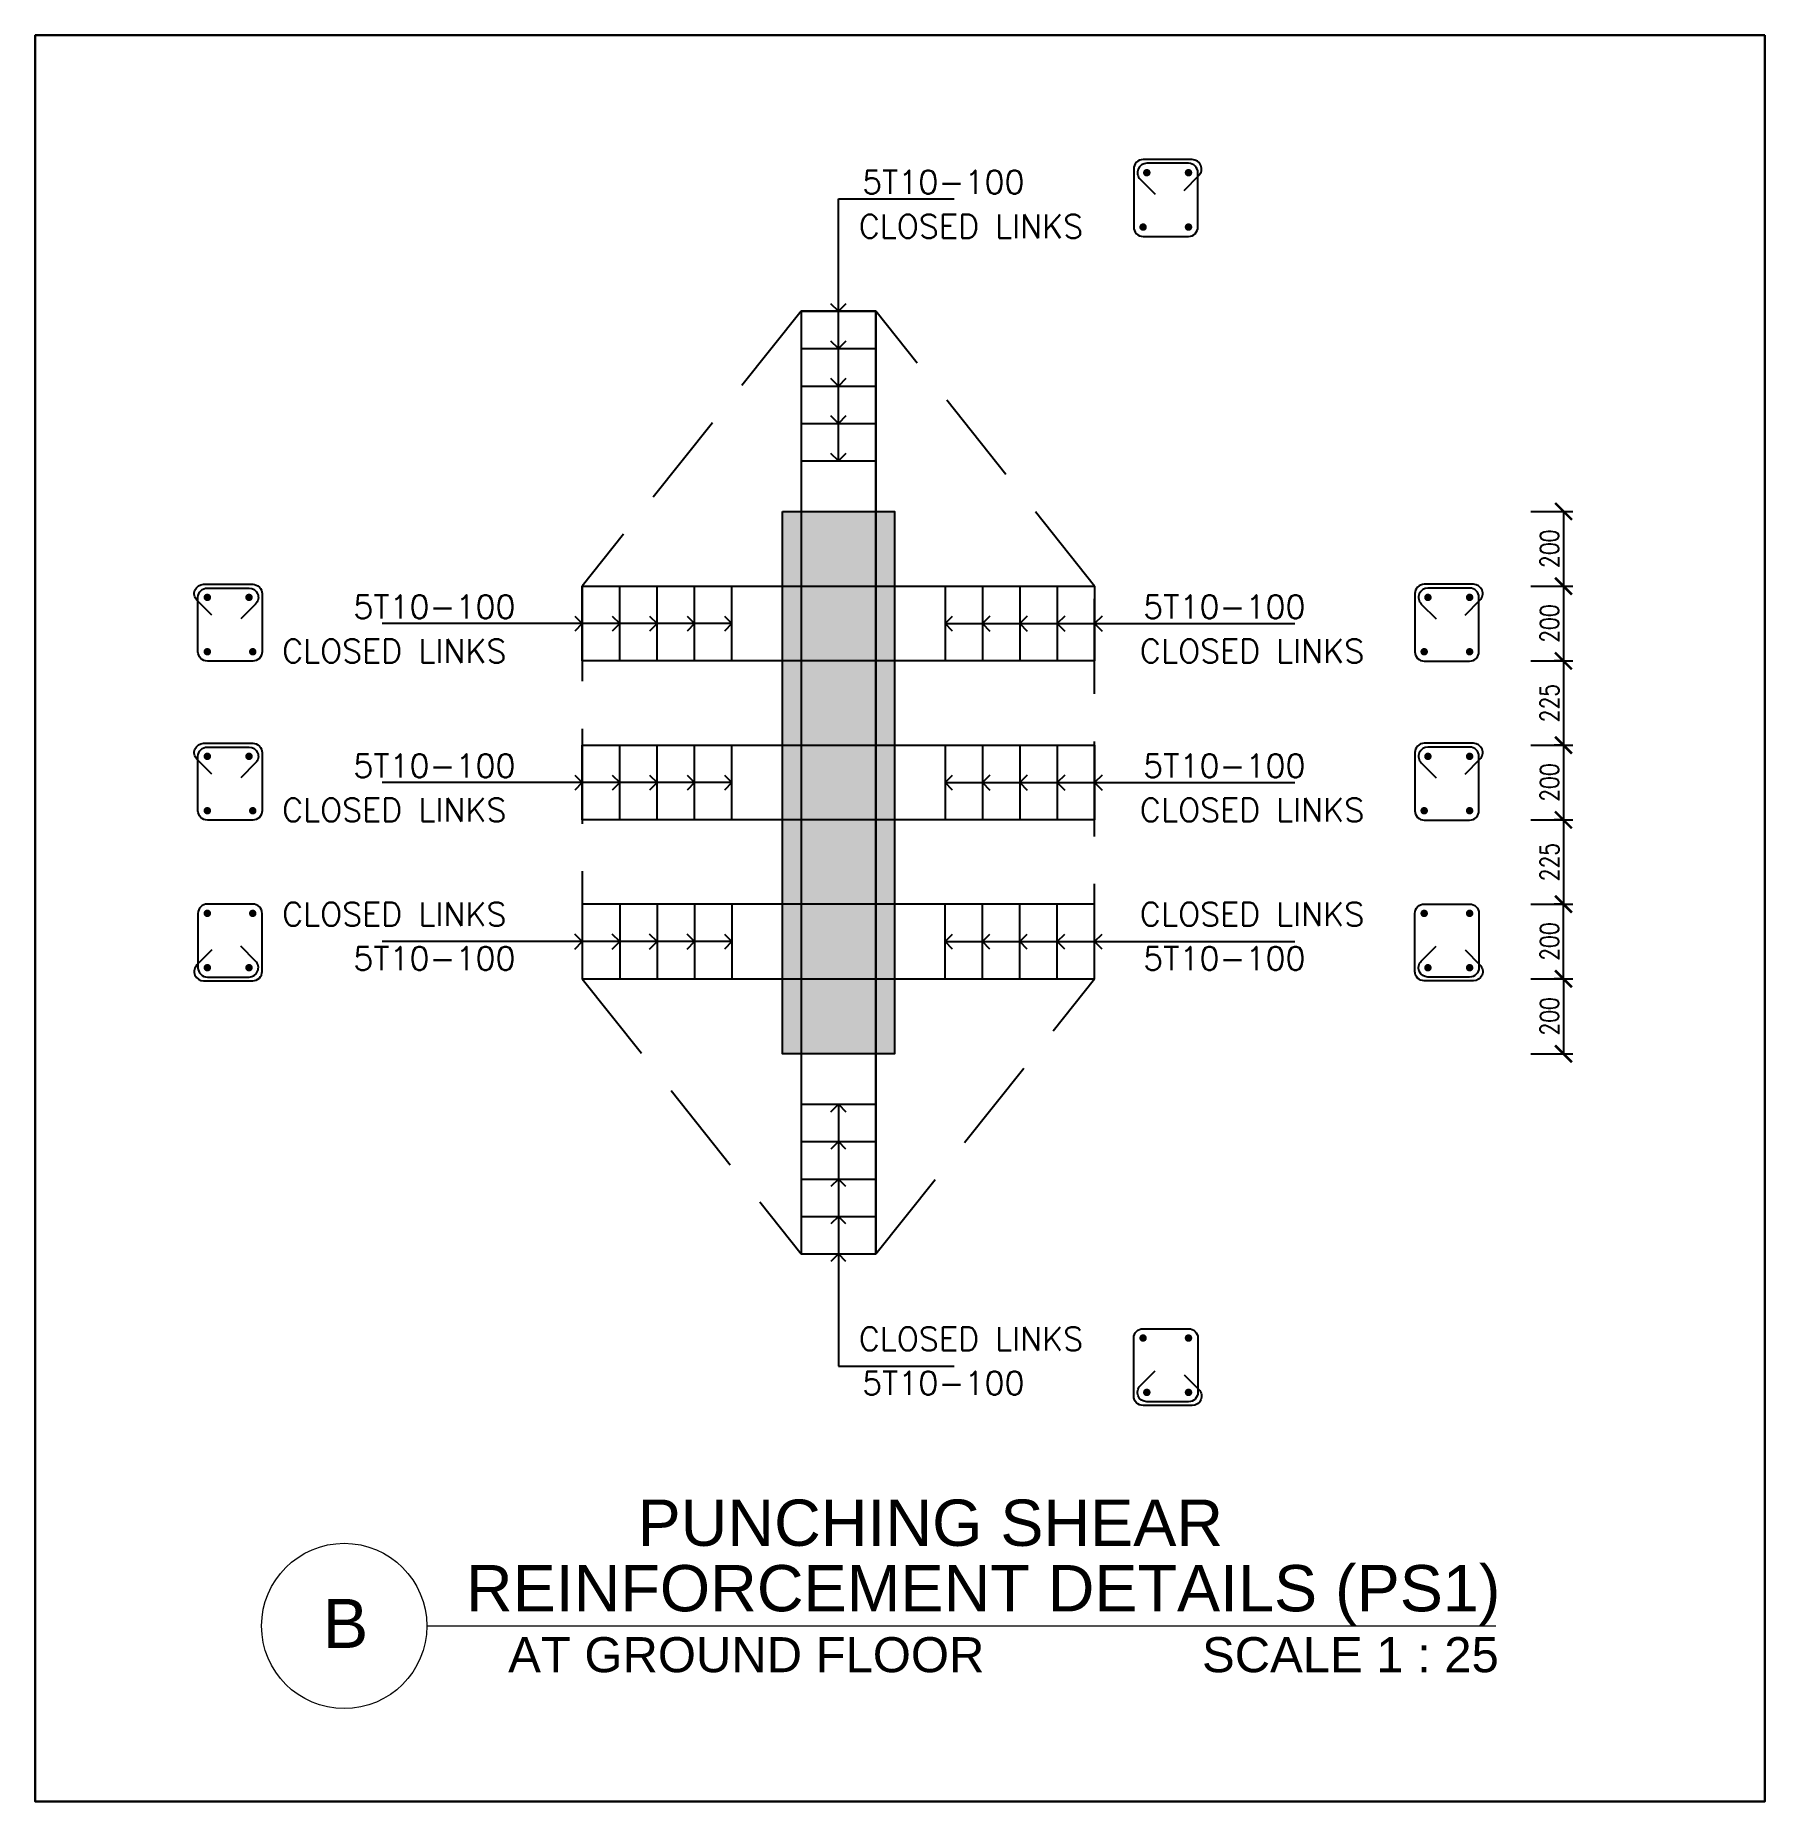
# Model space of a CAD drawing. Header units: inches. Extents: x -1387 to 66769, y -34670 to 11651.
# Drawn here: x 12350 to 16975, y -33294 to -28572 of the extents above; entities that cross this region are included whole.
import ezdxf
from ezdxf import colors
from ezdxf.entities.mleader import LeaderData, LeaderLine
from ezdxf.enums import TextEntityAlignment as Align
from ezdxf.math import Vec2, Vec3

# ---------------------------------------------------------------- set-up
doc = ezdxf.new("R2010")
doc.units = ezdxf.units.IN
doc.header["$MEASUREMENT"] = 0
doc.linetypes.add('2nd Basement Framing Plan$0$HIDDEN', pattern=[9.525, 6.35, -3.175])
for name, color, linetype in [('-frame', 1, 'Continuous'), ('2nd Basement Framing Plan$0$S-CONC-PATT', 250, 'Continuous'), ('2nd Basement Framing Plan$0$S-DT-DIMS', 7, 'Continuous'), ('2nd Basement Framing Plan$0$S-RBAR', 4, 'Continuous'), ('2nd Basement Framing Plan$0$S-RBAR-SEC', 4, 'Continuous'), ('2nd Basement Framing Plan$0$XS-DT-LEADER', 43, 'Continuous'), ('2nd Basement Framing Plan$0$XS-DT-TEXT', 91, 'Continuous')]:
    doc.layers.add(name, color=color, linetype=linetype)
doc.layers.add('2nd Basement Framing Plan$0$S-TEXT-SUB TITLE', color=2, linetype='Continuous', lineweight=9)
doc.styles.add('2nd Basement Framing Plan$0$APG ROMANS 0.80', font='romans.shx', dxfattribs={"width": 0.8})
doc.styles.add('2nd Basement Framing Plan$0$XS-DOME DETAILS$0$Arial', font='arial.ttf')
doc.styles.add('2nd Basement Framing Plan$0$XS-STAIR DETAILS$0$APG ROMANS 0.80', font='romans.shx', dxfattribs={"width": 0.8})
doc.styles.get("Standard").update_dxf_attribs({"font": 'arial.ttf'})
doc.dimstyles.new('2nd Basement Framing Plan$0$APG-STR-25 DT', dxfattribs={"dimscale": 250, "dimtxt": 0.2, "dimasz": 0.18, "dimexe": 0.1, "dimexo": 0.1, "dimgap": 0.05, "dimtad": 1, "dimdec": 0, "dimrnd": 5, "dimzin": 3, "dimdsep": 46, "dimtxsty": '2nd Basement Framing Plan$0$APG ROMANS 0.80', "dimblk": '2nd Basement Framing Plan$0$_ARCHTICK', "dimcen": 0.05, "dimclrd": 256, "dimclre": 256, "dimclrt": 2, "dimadec": 0, "dimazin": 0, "dimtfac": 1, "dimtdec": 0, "dimtofl": 0, "dimtmove": 2, "dimatfit": 3, "dimfxl": 0.35, "dimfxlon": 1, "dimtolj": 1, "dimtzin": 0, "dimarcsym": 0})

msp = doc.modelspace()

# ---------------------------------------------------------------- texts
at = {"layer": '2nd Basement Framing Plan$0$S-TEXT-SUB TITLE', "style": '2nd Basement Framing Plan$0$XS-DOME DETAILS$0$Arial'}
msp.add_text('PUNCHING SHEAR', height=123.75, dxfattribs=at).set_placement((13960.9, -32609.9))
at = {"layer": '2nd Basement Framing Plan$0$XS-DT-TEXT', "style": '2nd Basement Framing Plan$0$XS-STAIR DETAILS$0$APG ROMANS 0.80'}
for s, p in [('5T10-100', (14561.5, -28963.9, 0)), ('CLOSED LINKS', (14552.5, -29082.3, 0)), ('5T10-100', (13200.7, -30099.3, 0)), ('5T10-100', (15313.1, -30099.3, 0)), ('CLOSED LINKS', (13010.3, -30217.6, 0)), ('CLOSED LINKS', (15304.2, -30217.6, 0)), ('5T10-100', (13200.7, -30524.3, 0)), ('5T10-100', (15313.1, -30524.3, 0)), ('CLOSED LINKS', (13010.3, -30642.6, 0)), ('CLOSED LINKS', (15304.2, -30642.6, 0)), ('CLOSED LINKS', (13010.3, -30921, 0)), ('CLOSED LINKS', (15304.2, -30921, 0)), ('5T10-100', (13200.7, -31039.3, 0)), ('5T10-100', (15313.1, -31039.3, 0)), ('CLOSED LINKS', (14552.5, -32056.3, 0)), ('5T10-100', (14561.5, -32174.6, 0))]:
    msp.add_text(s, height=62.5, dxfattribs=at).set_placement(p, align=Align.MIDDLE_LEFT)

# ---------------------------------------------------------------- blocks, each defined once
blk = doc.blocks.new('*U13')
at = {"color": 0}
blk.add_line((0.589, 0), (8.211, 0), dxfattribs=at)
blk.add_circle((0, 0), 0.589, dxfattribs=at)
at = {"style": '2nd Basement Framing Plan$0$XS-DOME DETAILS$0$Arial'}
blk.add_attdef('C', (0.868, 0.104), '', height=0.33, dxfattribs=at)
blk.add_attdef('A', text='', height=0.35, dxfattribs=at).set_placement((0.009, 0.018), align=Align.MIDDLE_CENTER)
blk.add_attdef('D', text='', height=0.25, dxfattribs=at).set_placement((8.233, -0.08), align=Align.TOP_RIGHT)
blk = doc.blocks.new('2nd Basement Framing Plan$0$XS-STAIR DETAILS$0$_Open90')
at = {"color": 4, "linetype": 'ByBlock', "lineweight": -2}
for p, q in [((0, 0), (-1, 0)), ((-0.5, 0.5), (0, 0)), ((0, 0), (-0.5, -0.5))]:
    blk.add_line(p, q, dxfattribs=at)
blk = doc.blocks.new('2nd Basement Framing Plan$0$_ARCHTICK')
at = {"color": 0, "linetype": 'ByBlock', "const_width": 0.15}
blk.add_lwpolyline([(-0.5, -0.5), (0.5, 0.5)], dxfattribs=at)
blk = doc.blocks.new('*D62')
at = {"layer": '2nd Basement Framing Plan$0$S-DT-DIMS', "lineweight": -2, "transparency": 16777216}
for p, q in [((16349.2, -30044.3), (16461.7, -30044.3)), ((16436.7, -30044.3), (16436.7, -30244.3)), ((16349.2, -30244.3), (16461.7, -30244.3))]:
    blk.add_line(p, q, dxfattribs=at)
at = {"layer": 'DEFPOINTS', "color": 0, "transparency": 16777216}
for p in [(15183, -30044.3), (15183, -30244.3), (16436.7, -30244.3)]:
    blk.add_point(p, dxfattribs=at)
at = {"layer": '2nd Basement Framing Plan$0$S-DT-DIMS', "lineweight": -2, "transparency": 16777216, "xscale": 45, "yscale": 45, "zscale": 45}
for p, rotation in [((16436.7, -30044.3), 90), ((16436.7, -30244.3), 270)]:
    blk.add_blockref('2nd Basement Framing Plan$0$_ARCHTICK', p, dxfattribs=dict(at, rotation=rotation))
at = {"layer": '2nd Basement Framing Plan$0$S-DT-DIMS', "color": 2, "transparency": 16777216, "insert": (16399.2, -30144.3), "char_height": 50, "attachment_point": 5, "rotation": 90, "style": '2nd Basement Framing Plan$0$APG ROMANS 0.80'}
blk.add_mtext('\\A1;200', dxfattribs=at)
blk = doc.blocks.new('*D63')
at = {"layer": '2nd Basement Framing Plan$0$S-DT-DIMS', "lineweight": -2, "transparency": 16777216}
for p, q in [((16349.2, -30469.3), (16461.7, -30469.3)), ((16436.7, -30469.3), (16436.7, -30669.3)), ((16349.2, -30669.3), (16461.7, -30669.3))]:
    blk.add_line(p, q, dxfattribs=at)
at = {"layer": 'DEFPOINTS', "color": 0, "transparency": 16777216}
for p in [(15183, -30469.3), (15183, -30669.3), (16436.7, -30669.3)]:
    blk.add_point(p, dxfattribs=at)
at = {"layer": '2nd Basement Framing Plan$0$S-DT-DIMS', "lineweight": -2, "transparency": 16777216, "xscale": 45, "yscale": 45, "zscale": 45}
for p, rotation in [((16436.7, -30469.3), 90), ((16436.7, -30669.3), 270)]:
    blk.add_blockref('2nd Basement Framing Plan$0$_ARCHTICK', p, dxfattribs=dict(at, rotation=rotation))
at = {"layer": '2nd Basement Framing Plan$0$S-DT-DIMS', "color": 2, "transparency": 16777216, "insert": (16399.2, -30569.3), "char_height": 50, "attachment_point": 5, "rotation": 90, "style": '2nd Basement Framing Plan$0$APG ROMANS 0.80'}
blk.add_mtext('\\A1;200', dxfattribs=at)
blk = doc.blocks.new('*D59')
at = {"layer": '2nd Basement Framing Plan$0$S-DT-DIMS', "lineweight": -2, "transparency": 16777216}
for p, q in [((16349.2, -30894.3), (16461.7, -30894.3)), ((16436.7, -31094.3), (16436.7, -30894.3)), ((16349.2, -31094.3), (16461.7, -31094.3))]:
    blk.add_line(p, q, dxfattribs=at)
at = {"layer": 'DEFPOINTS', "color": 0, "transparency": 16777216}
for p in [(15183, -30894.3), (16436.7, -30894.3), (15183, -31094.3)]:
    blk.add_point(p, dxfattribs=at)
at = {"layer": '2nd Basement Framing Plan$0$S-DT-DIMS', "lineweight": -2, "transparency": 16777216, "xscale": 45, "yscale": 45, "zscale": 45}
for p, rotation in [((16436.7, -30894.3), 90), ((16436.7, -31094.3), 270)]:
    blk.add_blockref('2nd Basement Framing Plan$0$_ARCHTICK', p, dxfattribs=dict(at, rotation=rotation))
at = {"layer": '2nd Basement Framing Plan$0$S-DT-DIMS', "color": 2, "transparency": 16777216, "insert": (16399.2, -30994.3), "char_height": 50, "attachment_point": 5, "rotation": 90, "style": '2nd Basement Framing Plan$0$APG ROMANS 0.80'}
blk.add_mtext('\\A1;200', dxfattribs=at)
blk = doc.blocks.new('*D60')
at = {"layer": '2nd Basement Framing Plan$0$S-DT-DIMS', "lineweight": -2, "transparency": 16777216}
for p, q in [((16349.2, -29844.3), (16461.7, -29844.3)), ((16436.7, -29844.3), (16436.7, -30044.3)), ((16349.2, -30044.3), (16461.7, -30044.3))]:
    blk.add_line(p, q, dxfattribs=at)
at = {"layer": 'DEFPOINTS', "color": 0, "transparency": 16777216}
for p in [(14648, -29844.3, 0), (14648, -30044.3, 0), (16436.7, -30044.3)]:
    blk.add_point(p, dxfattribs=at)
at = {"layer": '2nd Basement Framing Plan$0$S-DT-DIMS', "lineweight": -2, "transparency": 16777216, "xscale": 45, "yscale": 45, "zscale": 45}
for p, rotation in [((16436.7, -29844.3), 90), ((16436.7, -30044.3), 270)]:
    blk.add_blockref('2nd Basement Framing Plan$0$_ARCHTICK', p, dxfattribs=dict(at, rotation=rotation))
at = {"layer": '2nd Basement Framing Plan$0$S-DT-DIMS', "color": 2, "transparency": 16777216, "insert": (16399.2, -29944.3), "char_height": 50, "attachment_point": 5, "rotation": 90, "style": '2nd Basement Framing Plan$0$APG ROMANS 0.80'}
blk.add_mtext('\\A1;200', dxfattribs=at)
blk = doc.blocks.new('*D57')
at = {"layer": '2nd Basement Framing Plan$0$S-DT-DIMS', "lineweight": -2, "transparency": 16777216}
for p, q in [((16436.7, -30244.3), (16411.7, -30244.3)), ((16436.7, -30244.3), (16436.7, -30469.3)), ((16436.7, -30469.3), (16411.7, -30469.3))]:
    blk.add_line(p, q, dxfattribs=at)
at = {"layer": 'DEFPOINTS', "color": 0, "transparency": 16777216}
for p in [(16436.7, -30244.3, 0), (16436.7, -30469.3, 0), (16436.7, -30469.3)]:
    blk.add_point(p, dxfattribs=at)
at = {"layer": '2nd Basement Framing Plan$0$S-DT-DIMS', "lineweight": -2, "transparency": 16777216, "xscale": 45, "yscale": 45, "zscale": 45}
for p, rotation in [((16436.7, -30244.3), 90), ((16436.7, -30469.3), 270)]:
    blk.add_blockref('2nd Basement Framing Plan$0$_ARCHTICK', p, dxfattribs=dict(at, rotation=rotation))
at = {"layer": '2nd Basement Framing Plan$0$S-DT-DIMS', "color": 2, "transparency": 16777216, "insert": (16399.2, -30356.8), "char_height": 50, "attachment_point": 5, "rotation": 90, "style": '2nd Basement Framing Plan$0$APG ROMANS 0.80'}
blk.add_mtext('\\A1;225', dxfattribs=at)
blk = doc.blocks.new('*D58')
at = {"layer": '2nd Basement Framing Plan$0$S-DT-DIMS', "lineweight": -2, "transparency": 16777216}
for p, q in [((16436.7, -30669.3), (16411.7, -30669.3)), ((16436.7, -30669.3), (16436.7, -30894.3)), ((16436.7, -30894.3), (16411.7, -30894.3))]:
    blk.add_line(p, q, dxfattribs=at)
at = {"layer": 'DEFPOINTS', "color": 0, "transparency": 16777216}
for p in [(16436.7, -30669.3, 0), (16436.7, -30894.3, 0), (16436.7, -30894.3)]:
    blk.add_point(p, dxfattribs=at)
at = {"layer": '2nd Basement Framing Plan$0$S-DT-DIMS', "lineweight": -2, "transparency": 16777216, "xscale": 45, "yscale": 45, "zscale": 45}
for p, rotation in [((16436.7, -30669.3), 90), ((16436.7, -30894.3), 270)]:
    blk.add_blockref('2nd Basement Framing Plan$0$_ARCHTICK', p, dxfattribs=dict(at, rotation=rotation))
at = {"layer": '2nd Basement Framing Plan$0$S-DT-DIMS', "color": 2, "transparency": 16777216, "insert": (16399.2, -30781.8), "char_height": 50, "attachment_point": 5, "rotation": 90, "style": '2nd Basement Framing Plan$0$APG ROMANS 0.80'}
blk.add_mtext('\\A1;225', dxfattribs=at)
blk = doc.blocks.new('*D61')
at = {"layer": '2nd Basement Framing Plan$0$S-DT-DIMS', "lineweight": -2, "transparency": 16777216}
for p, q in [((16436.7, -31094.3), (16411.7, -31094.3)), ((16436.7, -31094.3), (16436.7, -31294.3)), ((16349.2, -31294.3), (16461.7, -31294.3))]:
    blk.add_line(p, q, dxfattribs=at)
at = {"layer": 'DEFPOINTS', "color": 0, "transparency": 16777216}
for p in [(16436.7, -31094.3, 0), (14648, -31294.3, 0), (16436.7, -31294.3)]:
    blk.add_point(p, dxfattribs=at)
at = {"layer": '2nd Basement Framing Plan$0$S-DT-DIMS', "lineweight": -2, "transparency": 16777216, "xscale": 45, "yscale": 45, "zscale": 45}
for p, rotation in [((16436.7, -31094.3), 90), ((16436.7, -31294.3), 270)]:
    blk.add_blockref('2nd Basement Framing Plan$0$_ARCHTICK', p, dxfattribs=dict(at, rotation=rotation))
at = {"layer": '2nd Basement Framing Plan$0$S-DT-DIMS', "color": 2, "transparency": 16777216, "insert": (16399.2, -31194.3), "char_height": 50, "attachment_point": 5, "rotation": 90, "style": '2nd Basement Framing Plan$0$APG ROMANS 0.80'}
blk.add_mtext('\\A1;200', dxfattribs=at)

# ---------------------------------------------------------------- dimensions: what is measured, and where the dimension line sits
at = {"layer": '2nd Basement Framing Plan$0$S-DT-DIMS'}
for base, p1, p2, picture, middle in [((16436.7, -30044.3), (14648, -29844.3, 0), (14648, -30044.3, 0), '*D60', (16399.2, -29944.3)), ((16436.7, -30469.3), (16436.7, -30244.3, 0), (16436.7, -30469.3, 0), '*D57', (16399.2, -30356.8)), ((16436.7, -30894.3), (16436.7, -30669.3, 0), (16436.7, -30894.3, 0), '*D58', (16399.2, -30781.8)), ((16436.7, -31294.3), (16436.7, -31094.3, 0), (14648, -31294.3, 0), '*D61', (16399.2, -31194.3))]:
    dim = msp.add_linear_dim(base=base, p1=p1, p2=p2, angle=90, dimstyle='2nd Basement Framing Plan$0$APG-STR-25 DT', dxfattribs=at)
    dim.commit()
    dim.dimension.update_dxf_attribs({"geometry": picture, "text_midpoint": middle})
for base, p1, p2, angle, picture, middle in [((16436.7, -30244.3, 0), (15183, -30044.3, 0), (15183, -30244.3, 0), 90, '*D62', (16399.2, -30144.3, 0)), ((16436.7, -30669.3, 0), (15183, -30469.3, 0), (15183, -30669.3, 0), 90, '*D63', (16399.2, -30569.3, 0)), ((16436.7, -30894.3, 0), (15183, -31094.3, 0), (15183, -30894.3, 0), 270, '*D59', (16399.2, -30994.3, 0))]:
    dim = msp.add_linear_dim(base=base, p1=p1, p2=p2, angle=angle, dimstyle='2nd Basement Framing Plan$0$APG-STR-25 DT', override={"dimarcsym": 1}, dxfattribs=at)
    dim.commit()
    dim.dimension.update_dxf_attribs({"geometry": picture, "text_midpoint": middle})

# ---------------------------------------------------------------- hatches: boundary and pattern name
at = {"layer": '2nd Basement Framing Plan$0$S-CONC-PATT'}
h = msp.add_hatch(color=256, dxfattribs=at)
h.dxf.hatch_style = 1
h.paths.add_polyline_path([(14648, -29844.3), (14348, -29844.3), (14348, -31294.3), (14648, -31294.3)])

# ---------------------------------------------------------------- linework, layer by layer
at = {"layer": '-frame', "elevation": 0}
msp.add_lwpolyline([(14348, -29844.3), (14648, -29844.3), (14648, -31294.3), (14348, -31294.3)], close=True, dxfattribs=at)
at = {"color": 2, "linetype": '2nd Basement Framing Plan$0$HIDDEN', "ltscale": 40, "elevation": 0}
msp.add_lwpolyline([(14398, -29309.3), (13813, -30044.3), (13813, -31094.3), (14398, -31829.3), (14598, -31829.3), (15183, -31094.3), (15183, -30044.3), (14598, -29309.3), (14398, -29309.3)], dxfattribs=at)
at = {"layer": '2nd Basement Framing Plan$0$S-RBAR'}
for p, q in [((14398, -29309.3, 0), (14398, -31829.3, 0)), ((14598, -31829.3, 0), (14598, -29309.3, 0)), ((14598, -29309.3, 0), (14598, -31829.3, 0)), ((13813, -30044.3, 0), (15183, -30044.3, 0)), ((15183, -30244.3, 0), (13813, -30244.3, 0)), ((13813, -30469.3, 0), (15183, -30469.3, 0)), ((15183, -30669.3, 0), (13813, -30669.3, 0)), ((15183, -30894.3, 0), (13813, -30894.3, 0)), ((13813, -31094.3, 0), (15183, -31094.3, 0))]:
    msp.add_line(p, q, dxfattribs=at)
at = {"layer": '2nd Basement Framing Plan$0$S-RBAR', "elevation": 0}
for points in [[(15422, -28986.3), (15461.7, -28946.6, 0.668179), (15444, -28903.9), (15312.5, -28903.9, 0.414214), (15287.5, -28928.9), (15287.5, -29084.3, 0.414214), (15312.5, -29109.3), (15434, -29109.3, 0.414214), (15459, -29084.3), (15459, -28938.9, 0.414214), (15434, -28913.9), (15322.5, -28913.9, 0.668179), (15304.9, -28956.6), (15344.6, -28996.3)], [(12822.4, -30121.7), (12782.7, -30082, -0.668179), (12800.4, -30039.3), (12931.8, -30039.3, -0.414214), (12956.8, -30064.3), (12956.8, -30219.6, -0.414214), (12931.8, -30244.6), (12810.4, -30244.6, -0.414214), (12785.4, -30219.6), (12785.4, -30074.3, -0.414214), (12810.4, -30049.3), (12921.8, -30049.3, -0.668179), (12939.5, -30092), (12899.8, -30131.7)], [(16173.7, -30121.7), (16213.4, -30082, 0.668179), (16195.7, -30039.3), (16064.2, -30039.3, 0.414214), (16039.2, -30064.3), (16039.2, -30219.6, 0.414214), (16064.2, -30244.6), (16185.7, -30244.6, 0.414214), (16210.7, -30219.6), (16210.7, -30074.3, 0.414214), (16185.7, -30049.3), (16074.2, -30049.3, 0.668179), (16056.5, -30092), (16096.2, -30131.7)], [(12822.4, -30546.7), (12782.7, -30507, -0.668179), (12800.4, -30464.3), (12931.8, -30464.3, -0.414214), (12956.8, -30489.3), (12956.8, -30644.6, -0.414214), (12931.8, -30669.6), (12810.4, -30669.6, -0.414214), (12785.4, -30644.6), (12785.4, -30499.3, -0.414214), (12810.4, -30474.3), (12921.8, -30474.3, -0.668179), (12939.5, -30517), (12899.8, -30556.7)], [(16173.7, -30546.7), (16213.4, -30507, 0.668179), (16195.7, -30464.3), (16064.2, -30464.3, 0.414214), (16039.2, -30489.3), (16039.2, -30644.6, 0.414214), (16064.2, -30669.6), (16185.7, -30669.6, 0.414214), (16210.7, -30644.6), (16210.7, -30499.3, 0.414214), (16185.7, -30474.3), (16074.2, -30474.3, 0.668179), (16056.5, -30517), (16096.2, -30556.7)], [(12822.4, -31016.9), (12782.7, -31056.6, 0.668179), (12800.4, -31099.3), (12931.8, -31099.3, 0.414214), (12956.8, -31074.3), (12956.8, -30919, 0.414214), (12931.8, -30894), (12810.4, -30894, 0.414214), (12785.4, -30919), (12785.4, -31064.3, 0.414214), (12810.4, -31089.3), (12921.8, -31089.3, 0.668179), (12939.5, -31046.6), (12899.8, -31006.9)], [(16173.7, -31016.9), (16213.4, -31056.6, -0.668179), (16195.7, -31099.3), (16064.2, -31099.3, -0.414214), (16039.2, -31074.3), (16039.2, -30919, -0.414214), (16064.2, -30894), (16185.7, -30894, -0.414214), (16210.7, -30919), (16210.7, -31064.3, -0.414214), (16185.7, -31089.3), (16074.2, -31089.3, -0.668179), (16056.5, -31046.6), (16096.2, -31006.9)], [(15422, -32152.3), (15461.7, -32192, -0.668179), (15444, -32234.6), (15312.5, -32234.6, -0.414214), (15287.5, -32209.6), (15287.5, -32054.3, -0.414214), (15312.5, -32029.3), (15434, -32029.3, -0.414214), (15459, -32054.3), (15459, -32199.6, -0.414214), (15434, -32224.6), (15322.5, -32224.6, -0.668179), (15304.9, -32182), (15344.6, -32142.3)]]:
    msp.add_lwpolyline(points, format="xyb", dxfattribs=at)
for points in [[(14398, -29309.3), (14598, -29309.3)], [(14398, -29409.3), (14598, -29409.3)], [(14398, -29509.3), (14598, -29509.3)], [(14398, -29609.3), (14598, -29609.3)], [(14398, -29709.3), (14598, -29709.3)], [(13813, -30244.3), (13813, -30044.3)], [(13913, -30244.3), (13913, -30044.3)], [(14013, -30244.3), (14013, -30044.3)], [(14113, -30244.3), (14113, -30044.3)], [(14213, -30244.3), (14213, -30044.3)], [(14783, -30044.3), (14783, -30244.3)], [(14883, -30044.3), (14883, -30244.3)], [(14983, -30044.3), (14983, -30244.3)], [(15083, -30044.3), (15083, -30244.3)], [(15183, -30044.3), (15183, -30244.3)], [(13813, -30669.3), (13813, -30469.3)], [(13913, -30669.3), (13913, -30469.3)], [(14013, -30669.3), (14013, -30469.3)], [(14113, -30669.3), (14113, -30469.3)], [(14213, -30669.3), (14213, -30469.3)], [(14783, -30469.3), (14783, -30669.3)], [(14883, -30469.3), (14883, -30669.3)], [(14983, -30469.3), (14983, -30669.3)], [(15083, -30469.3), (15083, -30669.3)], [(15183, -30469.3), (15183, -30669.3)], [(13813, -30894.3), (13813, -31094.3)], [(13913, -30894.3), (13913, -31094.3)], [(14013, -30894.3), (14013, -31094.3)], [(14113, -30894.3), (14113, -31094.3)], [(14213, -30894.3), (14213, -31094.3)], [(14783, -31094.3), (14783, -30894.3)], [(14883, -31094.3), (14883, -30894.3)], [(14983, -31094.3), (14983, -30894.3)], [(15083, -31094.3), (15083, -30894.3)], [(15183, -31094.3), (15183, -30894.3)], [(14398, -31429.3), (14598, -31429.3)], [(14398, -31529.3), (14598, -31529.3)], [(14398, -31629.3), (14598, -31629.3)], [(14398, -31729.3), (14598, -31729.3)], [(14398, -31829.3), (14598, -31829.3)]]:
    msp.add_lwpolyline(points, dxfattribs=at)
at = {"layer": '2nd Basement Framing Plan$0$S-RBAR-SEC', "const_width": 10, "elevation": 0}
for points in [[(15322.5, -28943.9, 1), (15322.5, -28933.9, 1)], [(15434, -28943.9, -1), (15434, -28933.9, -1)], [(15312.5, -29089.3, 1), (15312.5, -29079.3, 1)], [(15434, -29089.3, -1), (15434, -29079.3, -1)], [(12810.4, -30079.3, 1), (12810.4, -30069.3, 1)], [(12921.8, -30079.3, -1), (12921.8, -30069.3, -1)], [(16074.2, -30079.3, 1), (16074.2, -30069.3, 1)], [(16185.7, -30079.3, -1), (16185.7, -30069.3, -1)], [(12810.4, -30224.6, 1), (12810.4, -30214.6, 1)], [(12931.8, -30224.6, -1), (12931.8, -30214.6, -1)], [(16064.2, -30224.6, 1), (16064.2, -30214.6, 1)], [(16185.7, -30224.6, -1), (16185.7, -30214.6, -1)], [(12810.4, -30504.3, 1), (12810.4, -30494.3, 1)], [(12921.8, -30504.3, -1), (12921.8, -30494.3, -1)], [(16074.2, -30504.3, 1), (16074.2, -30494.3, 1)], [(16185.7, -30504.3, -1), (16185.7, -30494.3, -1)], [(12810.4, -30649.6, 1), (12810.4, -30639.6, 1)], [(12931.8, -30649.6, -1), (12931.8, -30639.6, -1)], [(16064.2, -30649.6, 1), (16064.2, -30639.6, 1)], [(16185.7, -30649.6, -1), (16185.7, -30639.6, -1)], [(12810.4, -30914, -1), (12810.4, -30924, -1)], [(12931.8, -30914, 1), (12931.8, -30924, 1)], [(16064.2, -30914, -1), (16064.2, -30924, -1)], [(16185.7, -30914, 1), (16185.7, -30924, 1)], [(12810.4, -31059.3, -1), (12810.4, -31069.3, -1)], [(12921.8, -31059.3, 1), (12921.8, -31069.3, 1)], [(16074.2, -31059.3, -1), (16074.2, -31069.3, -1)], [(16185.7, -31059.3, 1), (16185.7, -31069.3, 1)], [(15312.5, -32049.3, -1), (15312.5, -32059.3, -1)], [(15434, -32049.3, 1), (15434, -32059.3, 1)], [(15322.5, -32194.6, -1), (15322.5, -32204.6, -1)], [(15434, -32194.6, 1), (15434, -32204.6, 1)]]:
    msp.add_lwpolyline(points, format="xyb", close=True, dxfattribs=at)
at = {"layer": 'DEFPOINTS', "color": 5, "lineweight": 30, "ltscale": 0.01}
msp.add_lwpolyline([(16974.7, -28571.7), (12350.4, -28571.7), (12350.4, -33293.7), (16974.7, -33293.7)], close=True, dxfattribs=at)

# ---------------------------------------------------------------- block references
at = {"layer": '2nd Basement Framing Plan$0$S-TEXT-SUB TITLE', "color": 4, "xscale": 375, "yscale": 375, "zscale": 375}
msp.add_blockref('*U13', (13176.3, -32823.9), dxfattribs=at).add_auto_attribs({'D': 'AT GROUND FLOOR                SCALE 1 : 25', 'A': 'B', 'C': 'REINFORCEMENT DETAILS (PS1)'})
at = {"layer": '2nd Basement Framing Plan$0$XS-DT-LEADER', "lineweight": -2, "yscale": 40, "zscale": 40}
for p, xscale, rotation in [((14498, -29309.3, 0), 40, 270.0000000000024), ((14498, -29409.3, 0), 40, 270.0000000000024), ((14498, -29509.3, 0), 40, 270.0000000000024), ((14498, -29609.3, 0), 40, 270.0000000000024), ((13813, -30994.3, 0), -40, 180), ((13913, -30994.3, 0), -40, 180), ((14013, -30994.3, 0), -40, 180), ((14113, -30994.3, 0), -40, 180), ((14883, -30994.3, 0), 40, 180), ((14983, -30994.3, 0), 40, 180), ((15083, -30994.3, 0), 40, 180), ((15183, -30994.3, 0), 40, 180), ((14498, -31529.3, 0), -40, 269.9999999999976), ((14498, -31629.3, 0), -40, 269.9999999999976), ((14498, -31729.3, 0), -40, 269.9999999999976), ((14498, -31829.3, 0), -40, 269.9999999999976)]:
    msp.add_blockref('2nd Basement Framing Plan$0$XS-STAIR DETAILS$0$_Open90', p, dxfattribs=dict(at, xscale=xscale, rotation=rotation))
for p, xscale in [((13813, -30144.3, 0), 40), ((13913, -30144.3, 0), 40), ((14013, -30144.3, 0), 40), ((14113, -30144.3, 0), 40), ((14883, -30144.3, 0), -40), ((14983, -30144.3, 0), -40), ((15083, -30144.3, 0), -40), ((15183, -30144.3, 0), -40), ((13813, -30569.3, 0), 40), ((13913, -30569.3, 0), 40), ((14013, -30569.3, 0), 40), ((14113, -30569.3, 0), 40), ((14883, -30569.3, 0), -40), ((14983, -30569.3, 0), -40), ((15083, -30569.3, 0), -40), ((15183, -30569.3, 0), -40)]:
    msp.add_blockref('2nd Basement Framing Plan$0$XS-STAIR DETAILS$0$_Open90', p, dxfattribs=dict(at, xscale=xscale))

msp.set_redraw_order([(e.dxf.handle, doc.entitydb.next_handle()) for e in msp.query("TEXT MTEXT ATTDEF DIMENSION ARC_DIMENSION")])  # texts and dimensions are drawn at this point

# ---------------------------------------------------------------- leaders
at = {"layer": '2nd Basement Framing Plan$0$XS-DT-LEADER'}
ml = msp.add_multileader_mtext('Standard', dxfattribs=at)
ml.set_content('')
ml.set_leader_properties(color=256)
ml.set_arrow_properties(name='2nd Basement Framing Plan$0$XS-STAIR DETAILS$0$_Open90')
ml.build(insert=Vec2(0, 0))
ml.multileader.update_dxf_attribs({"has_dogleg": 0, "dogleg_length": 0.36, "arrow_head_size": 40, "scale": 500})
ctx = ml.context
ctx.base_point, ctx.scale, ctx.char_height, ctx.arrow_head_size, ctx.landing_gap_size, ctx.plane_origin, ctx.plane_x_axis, ctx.plane_y_axis = Vec3(14807.2, -29008.9, 0), 500, 45, 40, 22.5, Vec3(13552.7, -27070.9, 0), Vec3(-1, 0), Vec3(0, -1)
notes = []
notes.append((ctx, [(1, (1, 1, 0), (14627.2, -29008.9, 0), (1, 0), 180, [(0, [(14498, -29709.3, 0), (14498, -29008.9, 0)], 0, [])])]))
ctx.mtext, ml.multileader.dxf.content_type = None, 0
ml = msp.add_multileader_mtext('Standard', dxfattribs=at)
ml.set_content('')
ml.set_leader_properties(color=256)
ml.set_arrow_properties(name='2nd Basement Framing Plan$0$XS-STAIR DETAILS$0$_Open90')
ml.build(insert=Vec2(0, 0))
ml.multileader.update_dxf_attribs({"has_dogleg": 0, "dogleg_length": 0.36, "arrow_head_size": 40, "scale": 500})
ctx = ml.context
ctx.base_point, ctx.scale, ctx.char_height, ctx.arrow_head_size, ctx.landing_gap_size, ctx.plane_origin, ctx.plane_x_axis, ctx.plane_y_axis = Vec3(13278, -30144.3, 0), 500, 45, 40, 22.5, Vec3(12700, -30360.3, 0), Vec3(0, 1), Vec3(-1, 0)
ctx.text_align_type = 2
notes.append((ctx, [(1, (1, 1, 0), (13278, -30324.3, 0), (0, 1), 180, [(0, [(14213, -30144.3, 0), (13278, -30144.3, 0)], 0, [])])]))
ctx.mtext, ml.multileader.dxf.content_type = None, 0
ml = msp.add_multileader_mtext('Standard', dxfattribs=at)
ml.set_content('')
ml.set_leader_properties(color=256)
ml.set_arrow_properties(name='2nd Basement Framing Plan$0$XS-STAIR DETAILS$0$_Open90')
ml.build(insert=Vec2(0, 0))
ml.multileader.update_dxf_attribs({"has_dogleg": 0, "dogleg_length": 0.36, "arrow_head_size": 40, "scale": 500})
ctx = ml.context
ctx.base_point, ctx.scale, ctx.char_height, ctx.arrow_head_size, ctx.landing_gap_size, ctx.plane_origin, ctx.plane_x_axis, ctx.plane_y_axis = Vec3(15718, -30144.3, 0), 500, 45, 40, 22.5, Vec3(16296.1, -30360.3, 0), Vec3(0, 1), Vec3(-1, 0)
ctx.text_align_type = 2
notes.append((ctx, [(1, (1, 1, 0), (15718, -30324.3, 0), (0, 1), 180, [(0, [(14783, -30144.3, 0), (15718, -30144.3, 0)], 0, [])])]))
ctx.mtext, ml.multileader.dxf.content_type = None, 0
ml = msp.add_multileader_mtext('Standard', dxfattribs=at)
ml.set_content('')
ml.set_leader_properties(color=256)
ml.set_arrow_properties(name='2nd Basement Framing Plan$0$XS-STAIR DETAILS$0$_Open90')
ml.build(insert=Vec2(0, 0))
ml.multileader.update_dxf_attribs({"has_dogleg": 0, "dogleg_length": 0.36, "arrow_head_size": 40, "scale": 500})
ctx = ml.context
ctx.base_point, ctx.scale, ctx.char_height, ctx.arrow_head_size, ctx.landing_gap_size, ctx.plane_origin, ctx.plane_x_axis, ctx.plane_y_axis = Vec3(13278, -30569.3, 0), 500, 45, 40, 22.5, Vec3(12700, -30785.3, 0), Vec3(0, 1), Vec3(-1, 0)
ctx.text_align_type = 2
notes.append((ctx, [(1, (1, 1, 0), (13278, -30749.3, 0), (0, 1), 180, [(0, [(14213, -30569.3, 0), (13278, -30569.3, 0)], 0, [])])]))
ctx.mtext, ml.multileader.dxf.content_type = None, 0
ml = msp.add_multileader_mtext('Standard', dxfattribs=at)
ml.set_content('')
ml.set_leader_properties(color=256)
ml.set_arrow_properties(name='2nd Basement Framing Plan$0$XS-STAIR DETAILS$0$_Open90')
ml.build(insert=Vec2(0, 0))
ml.multileader.update_dxf_attribs({"has_dogleg": 0, "dogleg_length": 0.36, "arrow_head_size": 40, "scale": 500})
ctx = ml.context
ctx.base_point, ctx.scale, ctx.char_height, ctx.arrow_head_size, ctx.landing_gap_size, ctx.plane_origin, ctx.plane_x_axis, ctx.plane_y_axis = Vec3(15718, -30569.3, 0), 500, 45, 40, 22.5, Vec3(16296.1, -30785.3, 0), Vec3(0, 1), Vec3(-1, 0)
ctx.text_align_type = 2
notes.append((ctx, [(1, (1, 1, 0), (15718, -30749.3, 0), (0, 1), 180, [(0, [(14783, -30569.3, 0), (15718, -30569.3, 0)], 0, [])])]))
ctx.mtext, ml.multileader.dxf.content_type = None, 0
ml = msp.add_multileader_mtext('Standard', dxfattribs=at)
ml.set_content('')
ml.set_leader_properties(color=256)
ml.set_arrow_properties(name='2nd Basement Framing Plan$0$XS-STAIR DETAILS$0$_Open90')
ml.build(insert=Vec2(0, 0))
ml.multileader.update_dxf_attribs({"has_dogleg": 0, "dogleg_length": 0.36, "arrow_head_size": 40, "scale": 500})
ctx = ml.context
ctx.base_point, ctx.scale, ctx.char_height, ctx.arrow_head_size, ctx.landing_gap_size, ctx.plane_origin, ctx.plane_x_axis, ctx.plane_y_axis = Vec3(13278, -30994.3, 0), 500, 45, 40, 22.5, Vec3(12700, -30778.2, 0), Vec3(0, 1), Vec3(-1, 0)
notes.append((ctx, [(1, (1, 1, 0), (13278, -30814.3, 0), (0, -1), 180, [(0, [(14213, -30994.3, 0), (13278, -30994.3, 0)], 0, [])])]))
ctx.mtext, ml.multileader.dxf.content_type = None, 0
ml = msp.add_multileader_mtext('Standard', dxfattribs=at)
ml.set_content('')
ml.set_leader_properties(color=256)
ml.set_arrow_properties(name='2nd Basement Framing Plan$0$XS-STAIR DETAILS$0$_Open90')
ml.build(insert=Vec2(0, 0))
ml.multileader.update_dxf_attribs({"has_dogleg": 0, "dogleg_length": 0.36, "arrow_head_size": 40, "scale": 500})
ctx = ml.context
ctx.base_point, ctx.scale, ctx.char_height, ctx.arrow_head_size, ctx.landing_gap_size, ctx.plane_origin, ctx.plane_x_axis, ctx.plane_y_axis = Vec3(15718, -30994.3, 0), 500, 45, 40, 22.5, Vec3(16296.1, -30778.2, 0), Vec3(0, 1), Vec3(-1, 0)
notes.append((ctx, [(1, (1, 1, 0), (15718, -30814.3, 0), (0, -1), 180, [(0, [(14783, -30994.3, 0), (15718, -30994.3, 0)], 0, [])])]))
ctx.mtext, ml.multileader.dxf.content_type = None, 0
ml = msp.add_multileader_mtext('Standard', dxfattribs=at)
ml.set_content('')
ml.set_leader_properties(color=256)
ml.set_arrow_properties(name='2nd Basement Framing Plan$0$XS-STAIR DETAILS$0$_Open90')
ml.build(insert=Vec2(0, 0))
ml.multileader.update_dxf_attribs({"has_dogleg": 0, "dogleg_length": 0.36, "arrow_head_size": 40, "scale": 500})
ctx = ml.context
ctx.base_point, ctx.scale, ctx.char_height, ctx.arrow_head_size, ctx.landing_gap_size, ctx.plane_origin, ctx.plane_x_axis, ctx.plane_y_axis = Vec3(14807.2, -32129.6, 0), 500, 45, 40, 22.5, Vec3(13552.7, -34067.7, 0), Vec3(-1, 0), Vec3(0, -1)
notes.append((ctx, [(1, (1, 1, 0), (14627.2, -32129.6, 0), (1, 0), 180, [(0, [(14498, -31429.3, 0), (14498, -32129.6, 0)], 0, [])])]))
ctx.mtext, ml.multileader.dxf.content_type = None, 0
for ctx, leaders in notes:
    for number, flags, end, landing, length, lines in leaders:
        leader = LeaderData()
        leader.index, (leader.has_last_leader_line, leader.has_dogleg_vector, leader.attachment_direction) = number, flags
        leader.last_leader_point, leader.dogleg_vector, leader.dogleg_length = Vec3(end), Vec3(landing), length
        for number, points, colour, breaks in lines:
            line = LeaderLine()
            line.index, line.vertices, line.color, line.breaks = number, Vec3.list(points), colors.encode_raw_color(colour), breaks
            leader.lines.append(line)
        ctx.leaders.append(leader)

doc.saveas('drawing.dxf')
